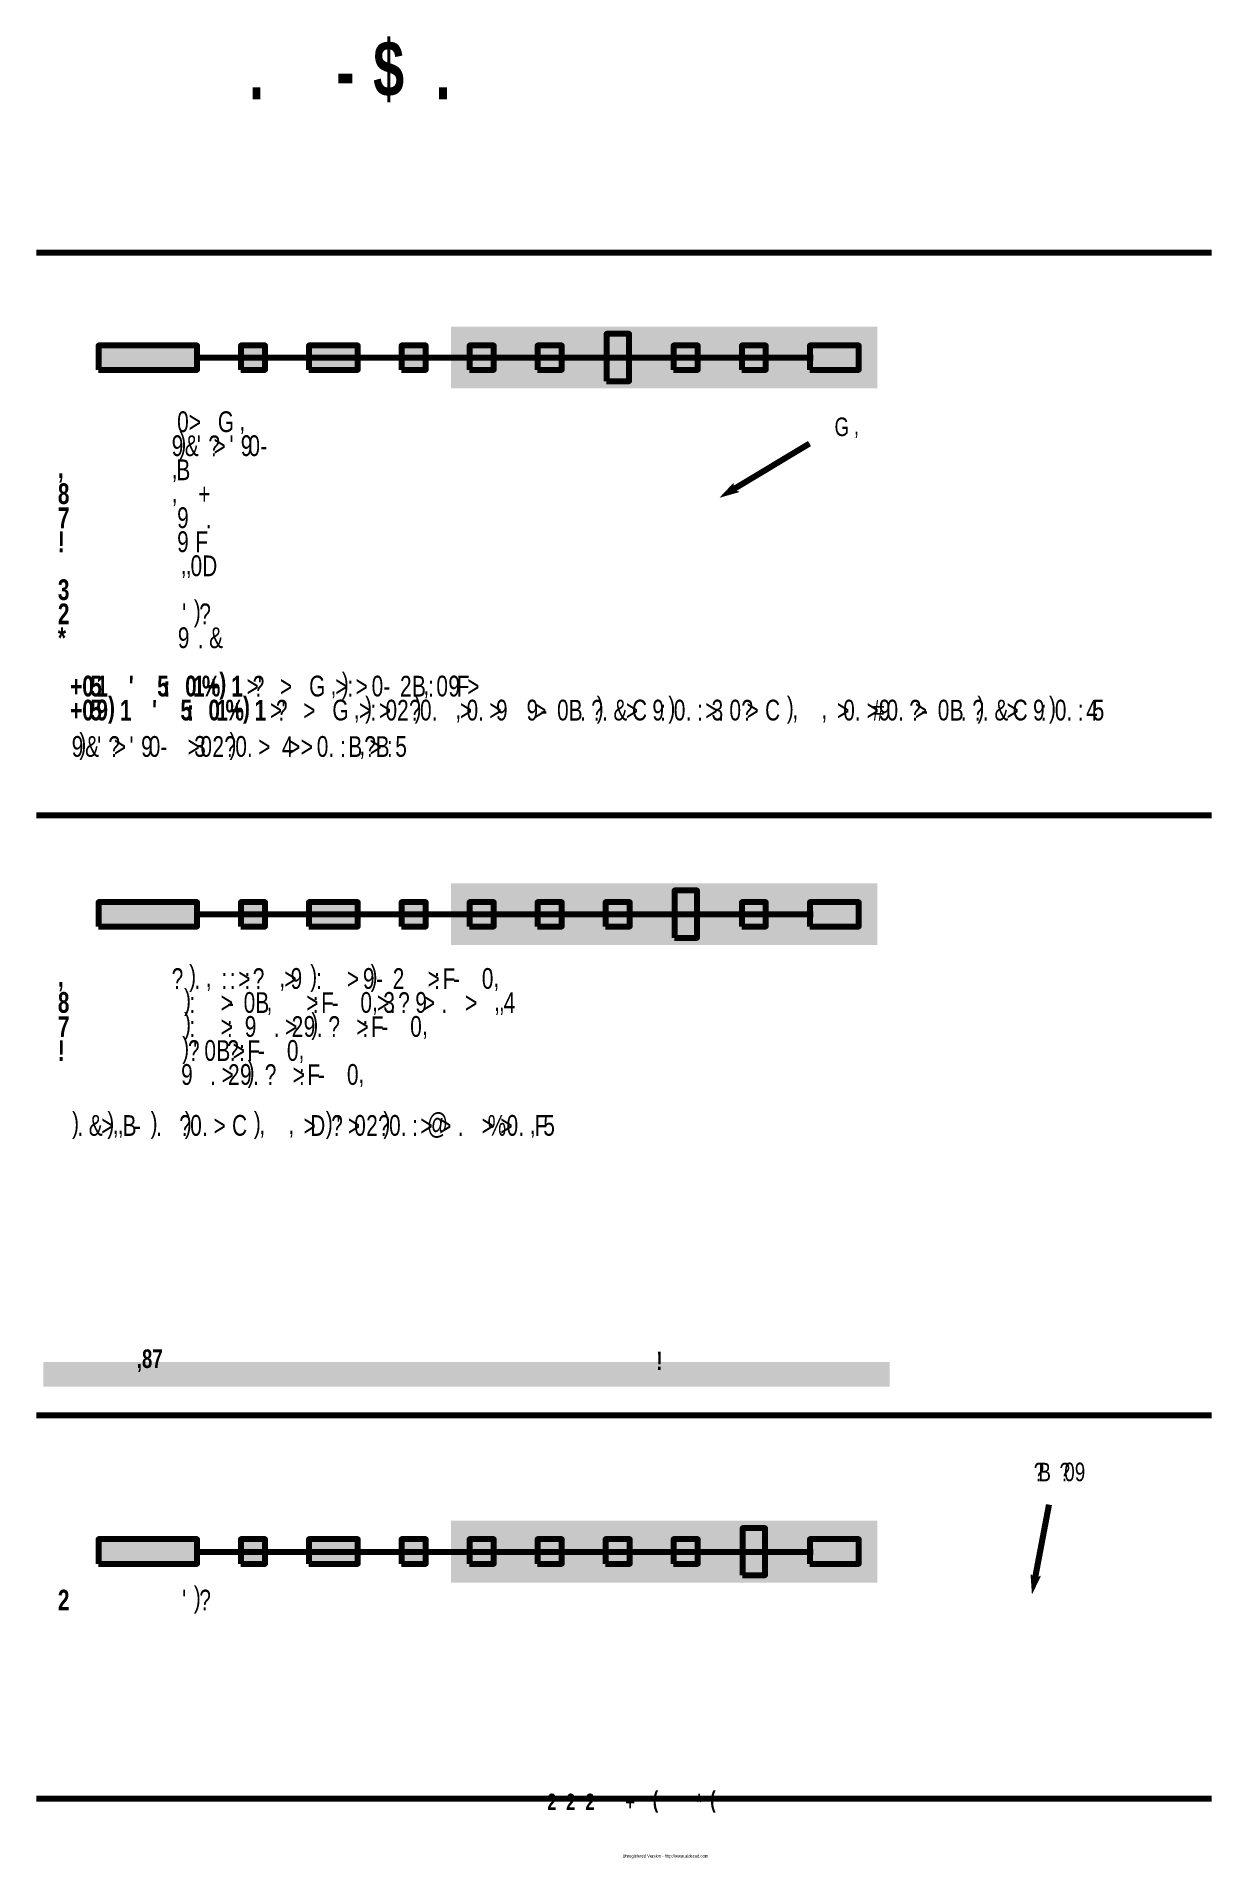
# Model space of a CAD drawing. Header units: inches. Extents: x 19 to 378, y -1 to 556.
import ezdxf

# ---------------------------------------------------------------- set-up
doc = ezdxf.new("R2010")
doc.units = ezdxf.units.IN
for name, color, linetype, lineweight in [('H', 7, 'CONTINUOUS', 100), ('P', 250, 'CONTINUOUS', 100), ('Text', 250, 'CONTINUOUS', 100)]:
    doc.layers.add(name, color=color, linetype=linetype, lineweight=lineweight)
doc.styles.get("Standard").update_dxf_attribs({"font": 'txt', "width": 0.75})

msp = doc.modelspace()

# ---------------------------------------------------------------- texts
at = {"layer": 'Text', "color": 0, "linetype": 'CONTINUOUS', "attachment_point": 4}
for s, insert, char_height, width in [('{\\fSquare721BT|b1|i0|c1|p15;$}', (121.78, 545.33), 17, 17.3333), ('{\\fSquare721BT|b1|i0|c1|p15;}', (37.78, 545.33), 17, 17.3333), ('{\\fSquare721BT|b1|i0|c1|p15;}', (51.78, 545.33), 17, 17.3333), ('{\\fSquare721BT|b1|i0|c1|p15;}', (68.67, 545.33), 17, 17.3333), ('{\\fSquare721BT|b1|i0|c1|p15;}', (75.33, 545.33), 17, 17.3333), ('{\\fSquare721BT|b1|i0|c1|p15;.}', (83.78, 545.33), 17, 17.3333), ('{\\fSquare721BT|b1|i0|c1|p15; }', (97.33, 545.33), 17, 17.3333), ('{\\fSquare721BT|b1|i0|c1|p15;-}', (110.44, 545.33), 17, 17.3333), ('{\\fSquare721BT|b1|i0|c1|p15; }', (127.67, 545.33), 17, 17.3333), ('{\\fSquare721BT|b1|i0|c1|p15;.}', (140.78, 545.33), 17, 17.3333), ('{\\fUnivers|b0|i0|c1|p15;}', (37.78, 523.11), 11.6667, 12), ('{\\fUnivers|b0|i0|c1|p15;}', (41.22, 523.11), 11.6667, 12), ('{\\fUnivers|b0|i0|c1|p15;}', (45.56, 523.11), 11.6667, 12), ('{\\fUnivers|b0|i0|c1|p15;}', (49.56, 523.11), 11.6667, 12), ('{\\fUnivers|b0|i0|c1|p15;}', (52.22, 523.11), 11.6667, 12), ('{\\fUnivers|b0|i0|c1|p15;}', (54.56, 523.11), 11.6667, 12), ('{\\fUnivers|b0|i0|c1|p15;}', (56.78, 523.11), 11.6667, 12), ('{\\fUnivers|b0|i0|c1|p15;}', (61.11, 523.11), 11.6667, 12), ('{\\fUnivers|b0|i0|c1|p15;}', (63.33, 523.11), 11.6667, 12), ('{\\fUnivers|b0|i0|c1|p15;}', (67.67, 523.11), 11.6667, 12), ('{\\fUnivers|b0|i0|c1|p15;}', (72, 523.11), 11.6667, 12), ('{\\fUnivers|b0|i0|c1|p15;}', (76, 523.11), 11.6667, 12), ('{\\fUnivers|b0|i0|c1|p15;}', (80.33, 523.11), 11.6667, 12), ('{\\fUnivers|b0|i0|c1|p15;}', (84.67, 523.11), 11.6667, 12), ('{\\fUnivers|b0|i0|c1|p15;}', (89, 523.11), 11.6667, 12), ('{\\fUnivers|b0|i0|c1|p15;}', (91.56, 523.11), 11.6667, 12), ('{\\fUnivers|b0|i0|c1|p15;}', (94.22, 523.11), 11.6667, 12), ('{\\fUnivers|b0|i0|c1|p15;}', (98.56, 523.11), 11.6667, 12), ('{\\fUnivers|b0|i0|c1|p15;}', (102.89, 523.11), 11.6667, 12), ('{\\fUnivers|b0|i0|c1|p15;}', (105, 523.11), 11.6667, 12), ('{\\fUnivers|b0|i0|c1|p15;}', (109.11, 523.11), 11.6667, 12), ('{\\fUnivers|b0|i0|c1|p15;}', (115.44, 523.11), 11.6667, 12), ('{\\fUnivers|b0|i0|c1|p15;}', (117.67, 523.11), 11.6667, 12), ('{\\fUnivers|b0|i0|c1|p15;}', (120.33, 523.11), 11.6667, 12), ('{\\fUnivers|b0|i0|c1|p15;}', (124.22, 523.11), 11.6667, 12), ('{\\fUnivers|b0|i0|c1|p15;}', (128.56, 523.11), 11.6667, 12), ('{\\fUnivers|b0|i0|c1|p15;}', (132.89, 523.11), 11.6667, 12), ('{\\fUnivers|b0|i0|c1|p15;}', (136.89, 523.11), 11.6667, 12), ('{\\fUnivers|b0|i0|c1|p15;}', (139, 523.11), 11.6667, 12), ('{\\fUnivers|b0|i0|c1|p15;}', (145.44, 523.11), 11.6667, 12), ('{\\fUnivers|b0|i0|c1|p15;}', (147.67, 523.11), 11.6667, 12), ('{\\fUnivers|b0|i0|c1|p15;}', (150.33, 523.11), 11.6667, 12), ('{\\fUnivers|b0|i0|c1|p15;}', (154.67, 523.11), 11.6667, 12), ('{\\fUnivers|b0|i0|c1|p15;}', (156.78, 523.11), 11.6667, 12), ('{\\fUnivers|b0|i0|c1|p15;}', (159.11, 523.11), 11.6667, 12), ('{\\fUnivers|b0|i0|c1|p15;}', (163.44, 523.11), 11.6667, 12), ('{\\fUnivers|b0|i0|c1|p15;}', (166.33, 523.11), 11.6667, 12), ('{\\fUnivers|b0|i0|c1|p15;}', (170.67, 523.11), 11.6667, 12), ('{\\fUnivers|b0|i0|c1|p15;}', (175, 523.11), 11.6667, 12), ('{\\fUnivers|b0|i0|c1|p15;}', (177.11, 523.11), 11.6667, 12), ('{\\fUnivers|b0|i0|c1|p15;}', (181.44, 523.11), 11.6667, 12), ('{\\fUnivers|b0|i0|c1|p15;}', (185.56, 523.11), 11.6667, 12), ('{\\fUnivers|b0|i0|c1|p15;}', (188.11, 523.11), 11.6667, 12), ('{\\fUnivers|b0|i0|c1|p15;}', (192.44, 523.11), 11.6667, 12), ('{\\fUnivers|b0|i0|c1|p15;}', (196.78, 523.11), 11.6667, 12), ('{\\fUnivers|b0|i0|c1|p15;}', (199.44, 523.11), 11.6667, 12), ('{\\fUnivers|b0|i0|c1|p15;}', (203.78, 523.11), 11.6667, 12), ('{\\fUnivers|b1|i1|c1|p15;}', (37.78, 504.44), 7.6667, 8), ('{\\fUnivers|b1|i1|c1|p15;}', (42.78, 504.44), 7.6667, 8), ('{\\fUnivers|b1|i1|c1|p15;}', (47, 504.44), 7.6667, 8), ('{\\fUnivers|b1|i1|c1|p15;}', (51.11, 504.44), 7.6667, 8), ('{\\fUnivers|b1|i1|c1|p15;}', (54, 504.44), 7.6667, 8), ('{\\fUnivers|b1|i1|c1|p15;}', (58.22, 504.44), 7.6667, 8), ('{\\fUnivers|b1|i1|c1|p15;}', (60.56, 504.44), 7.6667, 8), ('{\\fUnivers|b1|i1|c1|p15;}', (64.78, 504.44), 7.6667, 8), ('{\\fFutura|b1|i0|c1|p15;}', (25.44, 484.22), 6.6667, 7), ('{\\fFutura|b1|i0|c1|p15;}', (29.33, 484.22), 6.6667, 7), ('{\\fFutura|b1|i0|c1|p15;}', (32.78, 484.22), 6.6667, 7), ('{\\fFutura|b1|i0|c1|p15;}', (36.78, 484.22), 6.6667, 7), ('{\\fFutura|b1|i0|c1|p15;}', (40.22, 484.22), 6.6667, 7), ('{\\fFutura|b1|i0|c1|p15;}', (45.67, 484.22), 6.6667, 7), ('{\\fFutura|b1|i0|c1|p15;}', (49.89, 484.22), 6.6667, 7), ('{\\fFutura|b1|i0|c1|p15;}', (55.33, 484.22), 6.6667, 7), ('{\\fFutura|b1|i0|c1|p15;}', (58.22, 484.22), 6.6667, 7), ('{\\fFutura|b1|i0|c1|p15;}', (63.67, 484.22), 6.6667, 7), ('{\\fFutura|b1|i0|c1|p15;}', (68.22, 484.22), 6.6667, 7), ('{\\fFutura|b1|i0|c1|p15;}', (198.78, 474.67), 4.6667, 5), ('{\\fFutura|b1|i0|c1|p15;}', (202.67, 474.67), 4.6667, 5), ('{\\fFutura|b1|i0|c1|p15;}', (205.33, 474.67), 4.6667, 5), ('{\\fFutura|b1|i0|c1|p15;}', (207.78, 474.67), 4.6667, 5), ('{\\fFutura|b1|i0|c1|p15;}', (210.56, 474.67), 4.6667, 5), ('{\\fFutura|b1|i0|c1|p15;}', (213.56, 474.67), 4.6667, 5), ('{\\fFutura|b1|i0|c1|p15;}', (215.78, 474.67), 4.6667, 5), ('{\\fFutura|b1|i0|c1|p15;}', (219.67, 474.67), 4.6667, 5), ('{\\fFutura|b0|i0|c1|p15;0}', (61.89, 438.33), 6.3333, 6.6667), ('{\\fFutura|b0|i0|c1|p15;>}', (65.44, 438.33), 6.3333, 6.6667), ('{\\fFutura|b0|i0|c1|p15;G}', (74.33, 438.33), 6.3333, 6.6667), ('{\\fFutura|b1|i0|c1|p15;}', (25.44, 438.33), 6.3333, 6.6667), ('{\\fFutura|b0|i0|c1|p15;}', (56.67, 438.33), 6.3333, 6.6667), ('{\\fFutura|b0|i0|c1|p15;9}', (60.22, 431), 6.3333, 6.6667), ('{\\fFutura|b0|i0|c1|p15;)}', (62.56, 431), 6.3333, 6.6667), ('{\\fFutura|b0|i0|c1|p15;}', (67.44, 438.33), 6.3333, 6.6667), ('{\\fFutura|b0|i0|c1|p15; }', (71.11, 438.33), 6.3333, 6.6667), ('{\\fFutura|b0|i0|c1|p15;?}', (71.44, 431), 6.3333, 6.6667), ('{\\fFutura|b0|i0|c1|p15; }', (77.67, 438.33), 6.3333, 6.6667), ('{\\fFutura|b0|i0|c1|p15;,}', (80.89, 438.33), 6.3333, 6.6667), ('{\\fFutura|b0|i0|c1|p15;9}', (81.33, 431), 6.3333, 6.6667), ('{\\fFutura|b0|i0|c1|p15;0}', (83.67, 431), 6.3333, 6.6667), ('{\\fFutura|b0|i0|c1|p15;}', (256.56, 436.78), 5.6667, 6), ('{\\fFutura|b0|i0|c1|p15; }', (259.78, 436.78), 5.6667, 6), ('{\\fFutura|b0|i0|c1|p15;G}', (262.78, 436.78), 5.6667, 6), ('{\\fFutura|b0|i0|c1|p15; }', (265.67, 436.78), 5.6667, 6), ('{\\fFutura|b0|i0|c1|p15;,}', (268.67, 436.78), 5.6667, 6), ('{\\fFutura|b1|i0|c1|p15;}', (25.44, 431), 6.3333, 6.6667), ('{\\fFutura|b0|i0|c1|p15;}', (56.67, 431), 6.3333, 6.6667), ('{\\fFutura|b0|i0|c1|p15;&}', (64.22, 431), 6.3333, 6.6667), ("{\\fFutura|b0|i0|c1|p15;'}", (67.89, 431), 6.3333, 6.6667), ('{\\fFutura|b0|i0|c1|p15;>}', (73, 431), 6.3333, 6.6667), ('{\\fFutura|b0|i0|c1|p15;}', (75, 431), 6.3333, 6.6667), ("{\\fFutura|b0|i0|c1|p15;'}", (77.89, 431), 6.3333, 6.6667), ('{\\fFutura|b0|i0|c1|p15;-}', (87.33, 431), 6.3333, 6.6667), ('{\\fFutura|b0|i0|c1|p15; }', (92.44, 431), 6.3333, 6.6667), ('{\\fFutura|b0|i0|c1|p15;}', (56.67, 423.67), 6.3333, 6.6667), ('{\\fFutura|b0|i0|c1|p15;B}', (61.67, 423.67), 6.3333, 6.6667), ('{\\fFutura|b0|i0|c1|p15; }', (65.11, 423.67), 6.3333, 6.6667), ('{\\fFutura|b1|i0|c1|p15;8}', (25.44, 416.33), 6.3333, 6.6667), ('{\\fFutura|b1|i0|c1|p15;,}', (25.44, 423.67), 6.3333, 6.6667), ('{\\fFutura|b0|i0|c1|p15;,}', (60.22, 423.67), 6.3333, 6.6667), ('{\\fFutura|b0|i0|c1|p15;+}', (68.33, 416.33), 6.3333, 6.6667), ('{\\fFutura|b1|i0|c1|p15;7}', (25.44, 409), 6.3333, 6.6667), ('{\\fFutura|b0|i0|c1|p15;}', (56.67, 416.33), 6.3333, 6.6667), ('{\\fFutura|b0|i0|c1|p15;,}', (60.22, 416.33), 6.3333, 6.6667), ('{\\fFutura|b0|i0|c1|p15;}', (61.67, 416.33), 6.3333, 6.6667), ('{\\fFutura|b0|i0|c1|p15;9}', (61.89, 409), 6.3333, 6.6667), ('{\\fFutura|b0|i0|c1|p15;}', (65.44, 416.33), 6.3333, 6.6667), ('{\\fFutura|b0|i0|c1|p15;}', (56.67, 409), 6.3333, 6.6667), ('{\\fFutura|b0|i0|c1|p15; }', (64.22, 409), 6.3333, 6.6667), ('{\\fFutura|b0|i0|c1|p15; }', (67.44, 409), 6.3333, 6.6667), ('{\\fFutura|b0|i0|c1|p15;.}', (70.67, 409), 6.3333, 6.6667), ('{\\fFutura|b1|i0|c1|p15;!}', (25.44, 401.67), 6.3333, 6.6667), ('{\\fFutura|b0|i0|c1|p15;}', (56.67, 401.67), 6.3333, 6.6667), ('{\\fFutura|b0|i0|c1|p15;9}', (61.89, 401.67), 6.3333, 6.6667), ('{\\fFutura|b0|i0|c1|p15; }', (64.22, 401.67), 6.3333, 6.6667), ('{\\fFutura|b0|i0|c1|p15;F}', (67.44, 401.67), 6.3333, 6.6667), ('{\\fFutura|b0|i0|c1|p15;0}', (66, 394.33), 6.3333, 6.6667), ('{\\fFutura|b0|i0|c1|p15;D}', (69.56, 394.33), 6.3333, 6.6667), ('{\\fFutura|b1|i0|c1|p15; }', (25.44, 394.33), 6.3333, 6.6667), ('{\\fFutura|b1|i0|c1|p15;3}', (25.44, 387), 6.3333, 6.6667), ('{\\fFutura|b0|i0|c1|p15;}', (56.67, 394.33), 6.3333, 6.6667), ('{\\fFutura|b0|i0|c1|p15; }', (59.78, 394.33), 6.3333, 6.6667), ('{\\fFutura|b0|i0|c1|p15;,}', (63, 394.33), 6.3333, 6.6667), ('{\\fFutura|b0|i0|c1|p15;,}', (64.56, 394.33), 6.3333, 6.6667), ('{\\fFutura|b0|i0|c1|p15;}', (56.67, 387), 6.3333, 6.6667), ('{\\fFutura|b0|i0|c1|p15; }', (60.22, 387), 6.3333, 6.6667), ('{\\fFutura|b0|i0|c1|p15;}', (63.56, 387), 6.3333, 6.6667), ('{\\fFutura|b1|i0|c1|p15;2}', (25.44, 379.67), 6.3333, 6.6667), ('{\\fFutura|b0|i0|c1|p15;}', (56.67, 379.67), 6.3333, 6.6667), ("{\\fFutura|b0|i0|c1|p15;'}", (63.44, 379.67), 6.3333, 6.6667), ('{\\fFutura|b0|i0|c1|p15;)}', (67, 379.67), 6.3333, 6.6667), ('{\\fFutura|b0|i0|c1|p15;?}', (68.67, 379.67), 6.3333, 6.6667), ('{\\fFutura|b0|i0|c1|p15; }', (70.22, 379.67), 6.3333, 6.6667), ('{\\fFutura|b1|i0|c1|p15;*}', (25.44, 372.33), 6.3333, 6.6667), ('{\\fFutura|b0|i0|c1|p15;9}', (62.11, 372.33), 6.3333, 6.6667), ('{\\fFutura|b0|i0|c1|p15;&}', (71.67, 372.33), 6.3333, 6.6667), ('{\\fFutura|b0|i0|c1|p15;}', (56.67, 372.33), 6.3333, 6.6667), ('{\\fFutura|b0|i0|c1|p15;}', (64.44, 372.33), 6.3333, 6.6667), ('{\\fFutura|b0|i0|c1|p15;.}', (68.22, 372.33), 6.3333, 6.6667), ('{\\fFutura|b0|i0|c1|p15; }', (75.33, 372.33), 6.3333, 6.6667), ('{\\fFutura|b1|i0|c1|p15;)}', (74.78, 357.56), 6.3333, 6.6667), ('{\\fFutura|b0|i0|c1|p15;)}', (112.22, 357.56), 6.3333, 6.6667), ('{\\fFutura|b1|i0|c1|p15;}', (26.11, 357.56), 6.3333, 6.6667), ('{\\fFutura|b1|i0|c1|p15;+}', (29.22, 357.56), 6.3333, 6.6667), ('{\\fFutura|b1|i0|c1|p15;0}', (32.89, 357.56), 6.3333, 6.6667), ('{\\fFutura|b1|i0|c1|p15;5}', (35.33, 357.56), 6.3333, 6.6667), ('{\\fFutura|b1|i0|c1|p15;1}', (37.22, 357.56), 6.3333, 6.6667), ('{\\fFutura|b1|i0|c1|p15;}', (40, 357.56), 6.3333, 6.6667), ('{\\fFutura|b1|i0|c1|p15;}', (43.33, 357.56), 6.3333, 6.6667), ("{\\fFutura|b1|i0|c1|p15;'}", (47.11, 357.56), 6.3333, 6.6667), ('{\\fFutura|b1|i0|c1|p15;}', (48.67, 357.56), 6.3333, 6.6667), ('{\\fFutura|b1|i0|c1|p15;}', (52, 357.56), 6.3333, 6.6667), ('{\\fFutura|b1|i0|c1|p15;5}', (55.78, 357.56), 6.3333, 6.6667), ('{\\fFutura|b1|i0|c1|p15;:}', (57.67, 357.56), 6.3333, 6.6667), ('{\\fFutura|b1|i0|c1|p15;}', (61, 357.56), 6.3333, 6.6667), ('{\\fFutura|b1|i0|c1|p15;0}', (64.33, 357.56), 6.3333, 6.6667), ('{\\fFutura|b1|i0|c1|p15;1}', (66.78, 357.56), 6.3333, 6.6667), ('{\\fFutura|b1|i0|c1|p15;%}', (69.44, 357.56), 6.3333, 6.6667), ('{\\fFutura|b1|i0|c1|p15;+}', (71.11, 357.56), 6.3333, 6.6667), ('{\\fFutura|b1|i0|c1|p15;1}', (78.44, 357.56), 6.3333, 6.6667), ('{\\fFutura|b0|i0|c1|p15;}', (81.11, 357.56), 6.3333, 6.6667), ('{\\fFutura|b0|i0|c1|p15;>}', (83.11, 357.56), 6.3333, 6.6667), ('{\\fFutura|b0|i0|c1|p15;?}', (85, 357.56), 6.3333, 6.6667), ("{\\fFutura|b0|i0|c1|p15;'}", (86.56, 357.56), 6.3333, 6.6667), ('{\\fFutura|b0|i0|c1|p15; }', (90.11, 357.56), 6.3333, 6.6667), ('{\\fFutura|b0|i0|c1|p15;>}', (93.33, 357.56), 6.3333, 6.6667), ('{\\fFutura|b0|i0|c1|p15;}', (95.22, 357.56), 6.3333, 6.6667), ('{\\fFutura|b0|i0|c1|p15; }', (99, 357.56), 6.3333, 6.6667), ('{\\fFutura|b0|i0|c1|p15;G}', (102.22, 357.56), 6.3333, 6.6667), ('{\\fFutura|b0|i0|c1|p15; }', (105.56, 357.56), 6.3333, 6.6667), ('{\\fFutura|b0|i0|c1|p15;>}', (110.22, 357.56), 6.3333, 6.6667), ('{\\fFutura|b0|i0|c1|p15;:}', (113.89, 357.56), 6.3333, 6.6667), ('{\\fFutura|b0|i0|c1|p15;>}', (116.44, 357.56), 6.3333, 6.6667), ('{\\fFutura|b0|i0|c1|p15;}', (118.33, 357.56), 6.3333, 6.6667), ('{\\fFutura|b0|i0|c1|p15;0}', (121.33, 357.56), 6.3333, 6.6667), ('{\\fFutura|b0|i0|c1|p15;-}', (124.89, 357.56), 6.3333, 6.6667), ('{\\fFutura|b0|i0|c1|p15;2}', (130, 357.56), 6.3333, 6.6667), ('{\\fFutura|b0|i0|c1|p15;B}', (133.67, 357.56), 6.3333, 6.6667), ('{\\fFutura|b0|i0|c1|p15;:}', (138.56, 357.56), 6.3333, 6.6667), ('{\\fFutura|b0|i0|c1|p15;0}', (141.11, 357.56), 6.3333, 6.6667), ('{\\fFutura|b0|i0|c1|p15;9}', (144.78, 357.56), 6.3333, 6.6667), ('{\\fFutura|b0|i0|c1|p15;F}', (147.33, 357.56), 6.3333, 6.6667), ('{\\fFutura|b0|i0|c1|p15;>}', (150.56, 357.56), 6.3333, 6.6667), ('{\\fFutura|b1|i0|c1|p15;+}', (29.22, 350.22), 6.3333, 6.6667), ('{\\fFutura|b1|i0|c1|p15;0}', (32.89, 350.22), 6.3333, 6.6667), ('{\\fFutura|b1|i0|c1|p15;5}', (35.33, 350.22), 6.3333, 6.6667), ('{\\fFutura|b1|i0|c1|p15;9}', (37.22, 350.22), 6.3333, 6.6667), ('{\\fFutura|b1|i0|c1|p15;)}', (40.78, 350.22), 6.3333, 6.6667), ('{\\fFutura|b1|i0|c1|p15;1}', (44.44, 350.22), 6.3333, 6.6667), ("{\\fFutura|b1|i0|c1|p15;'}", (54.22, 350.22), 6.3333, 6.6667), ('{\\fFutura|b1|i0|c1|p15;5}', (62.89, 350.22), 6.3333, 6.6667), ('{\\fFutura|b1|i0|c1|p15;:}', (64.89, 350.22), 6.3333, 6.6667), ('{\\fFutura|b1|i0|c1|p15;0}', (71.44, 350.22), 6.3333, 6.6667), ('{\\fFutura|b1|i0|c1|p15;1}', (73.89, 350.22), 6.3333, 6.6667), ('{\\fFutura|b1|i0|c1|p15;%}', (76.67, 350.22), 6.3333, 6.6667), ('{\\fFutura|b1|i0|c1|p15;+}', (78.33, 350.22), 6.3333, 6.6667), ('{\\fFutura|b1|i0|c1|p15;)}', (82, 350.22), 6.3333, 6.6667), ('{\\fFutura|b1|i0|c1|p15;1}', (85.56, 350.22), 6.3333, 6.6667), ('{\\fFutura|b0|i0|c1|p15;>}', (90.22, 350.22), 6.3333, 6.6667), ('{\\fFutura|b0|i0|c1|p15;?}', (92.11, 350.22), 6.3333, 6.6667), ("{\\fFutura|b0|i0|c1|p15;'}", (93.78, 350.22), 6.3333, 6.6667), ('{\\fFutura|b0|i0|c1|p15;>}', (100.44, 350.22), 6.3333, 6.6667), ('{\\fFutura|b0|i0|c1|p15;,}', (108.78, 357.56), 6.3333, 6.6667), ('{\\fFutura|b0|i0|c1|p15;G}', (109.33, 350.22), 6.3333, 6.6667), ('{\\fFutura|b0|i0|c1|p15;>}', (117.44, 350.22), 6.3333, 6.6667), ('{\\fFutura|b0|i0|c1|p15;)}', (119.33, 350.22), 6.3333, 6.6667), ('{\\fFutura|b0|i0|c1|p15;:}', (121, 350.22), 6.3333, 6.6667), ('{\\fFutura|b0|i0|c1|p15;>}', (123.56, 350.22), 6.3333, 6.6667), ('{\\fFutura|b0|i0|c1|p15;0}', (125.56, 350.22), 6.3333, 6.6667), ('{\\fFutura|b0|i0|c1|p15;2}', (129.11, 350.22), 6.3333, 6.6667), ('{\\fFutura|b0|i0|c1|p15;?}', (132.78, 350.22), 6.3333, 6.6667), ('{\\fFutura|b0|i0|c1|p15;)}', (134.44, 350.22), 6.3333, 6.6667), ('{\\fFutura|b0|i0|c1|p15;0}', (136.11, 350.22), 6.3333, 6.6667), ('{\\fFutura|b0|i0|c1|p15;,}', (137.11, 357.56), 6.3333, 6.6667), ('{\\fFutura|b0|i0|c1|p15;>}', (148.33, 350.22), 6.3333, 6.6667), ('{\\fFutura|b0|i0|c1|p15;0}', (150.33, 350.22), 6.3333, 6.6667), ('{\\fFutura|b0|i0|c1|p15;>}', (157.33, 350.22), 6.3333, 6.6667), ('{\\fFutura|b0|i0|c1|p15;9}', (159.33, 350.22), 6.3333, 6.6667), ('{\\fFutura|b0|i0|c1|p15;9}', (168.67, 350.22), 6.3333, 6.6667), ('{\\fFutura|b0|i0|c1|p15;>}', (171, 350.22), 6.3333, 6.6667), ('{\\fFutura|b0|i0|c1|p15;0}', (178, 350.22), 6.3333, 6.6667), ('{\\fFutura|b0|i0|c1|p15;B}', (181.56, 350.22), 6.3333, 6.6667), ('{\\fFutura|b0|i0|c1|p15;?}', (188.44, 350.22), 6.3333, 6.6667), ('{\\fFutura|b0|i0|c1|p15;)}', (190.11, 350.22), 6.3333, 6.6667), ('{\\fFutura|b0|i0|c1|p15;&}', (195.22, 350.22), 6.3333, 6.6667), ('{\\fFutura|b0|i0|c1|p15;>}', (199, 350.22), 6.3333, 6.6667), ('{\\fFutura|b0|i0|c1|p15;C}', (200.89, 350.22), 6.3333, 6.6667), ('{\\fFutura|b0|i0|c1|p15;9}', (207.11, 350.22), 6.3333, 6.6667), ('{\\fFutura|b0|i0|c1|p15;:}', (209.44, 350.22), 6.3333, 6.6667), ('{\\fFutura|b0|i0|c1|p15;)}', (212, 350.22), 6.3333, 6.6667), ('{\\fFutura|b0|i0|c1|p15;0}', (213.67, 350.22), 6.3333, 6.6667), ('{\\fFutura|b0|i0|c1|p15;:}', (220.78, 350.22), 6.3333, 6.6667), ('{\\fFutura|b0|i0|c1|p15;>}', (223.33, 350.22), 6.3333, 6.6667), ('{\\fFutura|b0|i0|c1|p15;3}', (225.22, 350.22), 6.3333, 6.6667), ('{\\fFutura|b0|i0|c1|p15;0}', (230.67, 350.22), 6.3333, 6.6667), ('{\\fFutura|b0|i0|c1|p15;?}', (234.33, 350.22), 6.3333, 6.6667), ('{\\fFutura|b0|i0|c1|p15;>}', (235.89, 350.22), 6.3333, 6.6667), ('{\\fFutura|b0|i0|c1|p15;C}', (241.56, 350.22), 6.3333, 6.6667), ('{\\fFutura|b0|i0|c1|p15;)}', (248.22, 350.22), 6.3333, 6.6667), ('{\\fFutura|b0|i0|c1|p15;>}', (263.56, 350.22), 6.3333, 6.6667), ('{\\fFutura|b0|i0|c1|p15;0}', (265.44, 350.22), 6.3333, 6.6667), ('{\\fFutura|b0|i0|c1|p15;>}', (272.56, 350.22), 6.3333, 6.6667), ('{\\fFutura|b0|i0|c1|p15;#}', (274.44, 350.22), 6.3333, 6.6667), ('{\\fFutura|b0|i0|c1|p15;9}', (276.33, 350.22), 6.3333, 6.6667), ('{\\fFutura|b0|i0|c1|p15;0}', (278.67, 350.22), 6.3333, 6.6667), ('{\\fFutura|b0|i0|c1|p15;?}', (285.67, 350.22), 6.3333, 6.6667), ('{\\fFutura|b0|i0|c1|p15;>}', (287.33, 350.22), 6.3333, 6.6667), ('{\\fFutura|b0|i0|c1|p15;0}', (294.33, 350.22), 6.3333, 6.6667), ('{\\fFutura|b0|i0|c1|p15;B}', (298, 350.22), 6.3333, 6.6667), ('{\\fFutura|b0|i0|c1|p15;?}', (304.89, 350.22), 6.3333, 6.6667), ('{\\fFutura|b0|i0|c1|p15;)}', (306.44, 350.22), 6.3333, 6.6667), ('{\\fFutura|b0|i0|c1|p15;&}', (311.67, 350.22), 6.3333, 6.6667), ('{\\fFutura|b0|i0|c1|p15;>}', (315.33, 350.22), 6.3333, 6.6667), ('{\\fFutura|b0|i0|c1|p15;C}', (317.22, 350.22), 6.3333, 6.6667), ('{\\fFutura|b0|i0|c1|p15;9}', (323.44, 350.22), 6.3333, 6.6667), ('{\\fFutura|b0|i0|c1|p15;:}', (325.78, 350.22), 6.3333, 6.6667), ('{\\fFutura|b0|i0|c1|p15;)}', (328.33, 350.22), 6.3333, 6.6667), ('{\\fFutura|b0|i0|c1|p15;0}', (330.11, 350.22), 6.3333, 6.6667), ('{\\fFutura|b0|i0|c1|p15;:}', (337.11, 350.22), 6.3333, 6.6667), ('{\\fFutura|b0|i0|c1|p15;4}', (339.67, 350.22), 6.3333, 6.6667), ('{\\fFutura|b0|i0|c1|p15;5}', (341.67, 350.22), 6.3333, 6.6667), ('{\\fFutura|b1|i0|c1|p15;}', (26.11, 350.22), 6.3333, 6.6667), ('{\\fFutura|b1|i0|c1|p15;}', (47.11, 350.22), 6.3333, 6.6667), ('{\\fFutura|b1|i0|c1|p15;}', (50.44, 350.22), 6.3333, 6.6667), ('{\\fFutura|b1|i0|c1|p15;}', (55.78, 350.22), 6.3333, 6.6667), ('{\\fFutura|b1|i0|c1|p15;}', (59.22, 350.22), 6.3333, 6.6667), ('{\\fFutura|b1|i0|c1|p15;}', (68.11, 350.22), 6.3333, 6.6667), ('{\\fFutura|b0|i0|c1|p15;}', (88.33, 350.22), 6.3333, 6.6667), ('{\\fFutura|b0|i0|c1|p15; }', (97.22, 350.22), 6.3333, 6.6667), ('{\\fFutura|b0|i0|c1|p15;}', (102.44, 350.22), 6.3333, 6.6667), ('{\\fFutura|b0|i0|c1|p15; }', (106.11, 350.22), 6.3333, 6.6667), ('{\\fFutura|b0|i0|c1|p15; }', (112.67, 350.22), 6.3333, 6.6667), ('{\\fFutura|b0|i0|c1|p15;,}', (115.89, 350.22), 6.3333, 6.6667), ('{\\fFutura|b0|i0|c1|p15;.}', (139.67, 350.22), 6.3333, 6.6667), ('{\\fFutura|b0|i0|c1|p15;}', (143.22, 350.22), 6.3333, 6.6667), ('{\\fFutura|b0|i0|c1|p15;,}', (146.89, 350.22), 6.3333, 6.6667), ('{\\fFutura|b0|i0|c1|p15;.}', (153.89, 350.22), 6.3333, 6.6667), ('{\\fFutura|b0|i0|c1|p15; }', (161.67, 350.22), 6.3333, 6.6667), ('{\\fFutura|b0|i0|c1|p15;}', (164.89, 350.22), 6.3333, 6.6667), ('{\\fFutura|b0|i0|c1|p15;-}', (172.89, 350.22), 6.3333, 6.6667), ('{\\fFutura|b0|i0|c1|p15;.}', (185, 350.22), 6.3333, 6.6667), ('{\\fFutura|b0|i0|c1|p15;.}', (191.78, 350.22), 6.3333, 6.6667), ('{\\fFutura|b0|i0|c1|p15; }', (203.89, 350.22), 6.3333, 6.6667), ('{\\fFutura|b0|i0|c1|p15;.}', (217.33, 350.22), 6.3333, 6.6667), ('{\\fFutura|b0|i0|c1|p15;.}', (227.22, 350.22), 6.3333, 6.6667), ('{\\fFutura|b0|i0|c1|p15;}', (237.78, 350.22), 6.3333, 6.6667), ('{\\fFutura|b0|i0|c1|p15;}', (244.44, 350.22), 6.3333, 6.6667), ('{\\fFutura|b0|i0|c1|p15;,}', (249.89, 350.22), 6.3333, 6.6667), ('{\\fFutura|b0|i0|c1|p15;}', (251.33, 350.22), 6.3333, 6.6667), ('{\\fFutura|b0|i0|c1|p15;}', (255.11, 350.22), 6.3333, 6.6667), ('{\\fFutura|b0|i0|c1|p15;,}', (258.78, 350.22), 6.3333, 6.6667), ('{\\fFutura|b0|i0|c1|p15; }', (260.22, 350.22), 6.3333, 6.6667), ('{\\fFutura|b0|i0|c1|p15;.}', (269, 350.22), 6.3333, 6.6667), ('{\\fFutura|b0|i0|c1|p15;.}', (282.22, 350.22), 6.3333, 6.6667), ('{\\fFutura|b0|i0|c1|p15;-}', (289.22, 350.22), 6.3333, 6.6667), ('{\\fFutura|b0|i0|c1|p15;.}', (301.33, 350.22), 6.3333, 6.6667), ('{\\fFutura|b0|i0|c1|p15;.}', (308.11, 350.22), 6.3333, 6.6667), ('{\\fFutura|b0|i0|c1|p15; }', (320.22, 350.22), 6.3333, 6.6667), ('{\\fFutura|b0|i0|c1|p15;.}', (333.67, 350.22), 6.3333, 6.6667), ('{\\fFutura|b0|i0|c1|p15;9}', (29.67, 339.11), 6.3333, 6.6667), ('{\\fFutura|b0|i0|c1|p15;)}', (32, 339.11), 6.3333, 6.6667), ('{\\fFutura|b0|i0|c1|p15;&}', (33.78, 339.11), 6.3333, 6.6667), ("{\\fFutura|b0|i0|c1|p15;'}", (37.44, 339.11), 6.3333, 6.6667), ('{\\fFutura|b0|i0|c1|p15;?}', (40.89, 339.11), 6.3333, 6.6667), ('{\\fFutura|b0|i0|c1|p15;>}', (42.56, 339.11), 6.3333, 6.6667), ("{\\fFutura|b0|i0|c1|p15;'}", (47.33, 339.11), 6.3333, 6.6667), ('{\\fFutura|b0|i0|c1|p15;9}', (50.89, 339.11), 6.3333, 6.6667), ('{\\fFutura|b0|i0|c1|p15;0}', (53.22, 339.11), 6.3333, 6.6667), ('{\\fFutura|b0|i0|c1|p15;>}', (65.11, 339.11), 6.3333, 6.6667), ('{\\fFutura|b0|i0|c1|p15;3}', (67.11, 339.11), 6.3333, 6.6667), ('{\\fFutura|b0|i0|c1|p15;0}', (69, 339.11), 6.3333, 6.6667), ('{\\fFutura|b0|i0|c1|p15;2}', (72.67, 339.11), 6.3333, 6.6667), ('{\\fFutura|b0|i0|c1|p15;?}', (76.33, 339.11), 6.3333, 6.6667), ('{\\fFutura|b0|i0|c1|p15;)}', (77.89, 339.11), 6.3333, 6.6667), ('{\\fFutura|b0|i0|c1|p15;0}', (79.67, 339.11), 6.3333, 6.6667), ('{\\fFutura|b0|i0|c1|p15;>}', (86.67, 339.11), 6.3333, 6.6667), ('{\\fFutura|b0|i0|c1|p15;4}', (93.89, 339.11), 6.3333, 6.6667), ('{\\fFutura|b0|i0|c1|p15;>}', (95.78, 339.11), 6.3333, 6.6667), ('{\\fFutura|b0|i0|c1|p15;>}', (99.67, 339.11), 6.3333, 6.6667), ('{\\fFutura|b0|i0|c1|p15;0}', (104.56, 339.11), 6.3333, 6.6667), ('{\\fFutura|b0|i0|c1|p15;:}', (111.67, 339.11), 6.3333, 6.6667), ('{\\fFutura|b0|i0|c1|p15;B}', (114.22, 339.11), 6.3333, 6.6667), ('{\\fFutura|b0|i0|c1|p15;?}', (119.11, 339.11), 6.3333, 6.6667), ('{\\fFutura|b0|i0|c1|p15;>}', (120.67, 339.11), 6.3333, 6.6667), ('{\\fFutura|b0|i0|c1|p15;B}', (122.56, 339.11), 6.3333, 6.6667), ('{\\fFutura|b0|i0|c1|p15;:}', (126, 339.11), 6.3333, 6.6667), ('{\\fFutura|b0|i0|c1|p15;5}', (128.56, 339.11), 6.3333, 6.6667), ('{\\fFutura|b0|i0|c1|p15;}', (26.11, 339.11), 6.3333, 6.6667), ('{\\fFutura|b0|i0|c1|p15;}', (44.44, 339.11), 6.3333, 6.6667), ('{\\fFutura|b0|i0|c1|p15;-}', (56.78, 339.11), 6.3333, 6.6667), ('{\\fFutura|b0|i0|c1|p15; }', (61.89, 339.11), 6.3333, 6.6667), ('{\\fFutura|b0|i0|c1|p15;.}', (83.22, 339.11), 6.3333, 6.6667), ('{\\fFutura|b0|i0|c1|p15;}', (88.67, 339.11), 6.3333, 6.6667), ('{\\fFutura|b0|i0|c1|p15;}', (97.78, 339.11), 6.3333, 6.6667), ('{\\fFutura|b0|i0|c1|p15;}', (101.56, 339.11), 6.3333, 6.6667), ('{\\fFutura|b0|i0|c1|p15;.}', (108.11, 339.11), 6.3333, 6.6667), ('{\\fFutura|b0|i0|c1|p15;,}', (117.56, 339.11), 6.3333, 6.6667), ('{\\fFutura|b1|i0|c1|p15;}', (25.44, 314.11), 6.6667, 7), ('{\\fFutura|b1|i0|c1|p15;}', (30.22, 314.11), 6.6667, 7), ('{\\fFutura|b1|i0|c1|p15;}', (34.44, 314.11), 6.6667, 7), ('{\\fFutura|b1|i0|c1|p15;}', (37.56, 314.11), 6.6667, 7), ('{\\fFutura|b1|i0|c1|p15;}', (42.22, 314.11), 6.6667, 7), ('{\\fFutura|b1|i0|c1|p15;}', (46.33, 314.11), 6.6667, 7), ('{\\fFutura|b1|i0|c1|p15;}', (49.44, 314.11), 6.6667, 7), ('{\\fFutura|b1|i0|c1|p15;}', (55, 314.11), 6.6667, 7), ('{\\fFutura|b1|i0|c1|p15;}', (61.56, 314.11), 6.6667, 7), ('{\\fFutura|b1|i0|c1|p15;}', (64.78, 314.11), 6.6667, 7), ('{\\fFutura|b1|i0|c1|p15;}', (68.89, 314.11), 6.6667, 7), ('{\\fFutura|b1|i0|c1|p15;}', (72.56, 314.11), 6.6667, 7), ('{\\fFutura|b1|i0|c1|p15;}', (198.78, 304.67), 4.6667, 5), ('{\\fFutura|b1|i0|c1|p15;}', (202.67, 304.67), 4.6667, 5), ('{\\fFutura|b1|i0|c1|p15;}', (205.33, 304.67), 4.6667, 5), ('{\\fFutura|b1|i0|c1|p15;}', (207.78, 304.67), 4.6667, 5), ('{\\fFutura|b1|i0|c1|p15;}', (210.56, 304.67), 4.6667, 5), ('{\\fFutura|b1|i0|c1|p15;}', (213.56, 304.67), 4.6667, 5), ('{\\fFutura|b1|i0|c1|p15;}', (215.78, 304.67), 4.6667, 5), ('{\\fFutura|b1|i0|c1|p15;}', (219.67, 304.67), 4.6667, 5), ('{\\fFutura|b0|i0|c1|p15;}', (56.67, 268.22), 6.3333, 6.6667), ('{\\fFutura|b0|i0|c1|p15;?}', (60.22, 268.22), 6.3333, 6.6667), ('{\\fFutura|b0|i0|c1|p15;}', (61.78, 268.22), 6.3333, 6.6667), ('{\\fFutura|b0|i0|c1|p15;)}', (65.56, 268.22), 6.3333, 6.6667), ('{\\fFutura|b0|i0|c1|p15; }', (72.22, 268.22), 6.3333, 6.6667), ('{\\fFutura|b0|i0|c1|p15;:}', (75.44, 268.22), 6.3333, 6.6667), ('{\\fFutura|b0|i0|c1|p15;:}', (78, 268.22), 6.3333, 6.6667), ('{\\fFutura|b0|i0|c1|p15;>}', (80.56, 268.22), 6.3333, 6.6667), ('{\\fFutura|b0|i0|c1|p15;:}', (82.44, 268.22), 6.3333, 6.6667), ('{\\fFutura|b0|i0|c1|p15;?}', (85, 268.22), 6.3333, 6.6667), ('{\\fFutura|b0|i0|c1|p15; }', (86.67, 268.22), 6.3333, 6.6667), ('{\\fFutura|b0|i0|c1|p15; }', (89.89, 268.22), 6.3333, 6.6667), ('{\\fFutura|b0|i0|c1|p15;>}', (94.67, 268.22), 6.3333, 6.6667), ('{\\fFutura|b0|i0|c1|p15;9}', (96.56, 268.22), 6.3333, 6.6667), ('{\\fFutura|b0|i0|c1|p15;}', (98.89, 268.22), 6.3333, 6.6667), ('{\\fFutura|b0|i0|c1|p15;)}', (102.56, 268.22), 6.3333, 6.6667), ('{\\fFutura|b0|i0|c1|p15;:}', (104.33, 268.22), 6.3333, 6.6667), ('{\\fFutura|b0|i0|c1|p15; }', (106.89, 268.22), 6.3333, 6.6667), ('{\\fFutura|b0|i0|c1|p15;}', (110.11, 268.22), 6.3333, 6.6667), ('{\\fFutura|b0|i0|c1|p15;>}', (113.78, 268.22), 6.3333, 6.6667), ('{\\fFutura|b0|i0|c1|p15;}', (115.78, 268.22), 6.3333, 6.6667), ('{\\fFutura|b0|i0|c1|p15;9}', (118.67, 268.22), 6.3333, 6.6667), ('{\\fFutura|b0|i0|c1|p15;)}', (121, 268.22), 6.3333, 6.6667), ('{\\fFutura|b0|i0|c1|p15;-}', (122.67, 268.22), 6.3333, 6.6667), ('{\\fFutura|b0|i0|c1|p15;2}', (127.78, 268.22), 6.3333, 6.6667), ('{\\fFutura|b0|i0|c1|p15; }', (131.56, 268.22), 6.3333, 6.6667), ('{\\fFutura|b0|i0|c1|p15;}', (134.78, 268.22), 6.3333, 6.6667), ('{\\fFutura|b0|i0|c1|p15;>}', (138.44, 268.22), 6.3333, 6.6667), ('{\\fFutura|b0|i0|c1|p15;:}', (140.44, 268.22), 6.3333, 6.6667), ('{\\fFutura|b0|i0|c1|p15;F}', (143, 268.22), 6.3333, 6.6667), ('{\\fFutura|b0|i0|c1|p15;-}', (146.22, 268.22), 6.3333, 6.6667), ('{\\fFutura|b0|i0|c1|p15;}', (151.33, 268.22), 6.3333, 6.6667), ('{\\fFutura|b0|i0|c1|p15;0}', (155, 268.22), 6.3333, 6.6667), ('{\\fFutura|b1|i0|c1|p15;8}', (25.44, 260.89), 6.3333, 6.6667), ('{\\fFutura|b1|i0|c1|p15;,}', (25.44, 268.22), 6.3333, 6.6667), ('{\\fFutura|b0|i0|c1|p15;)}', (64, 260.89), 6.3333, 6.6667), ('{\\fFutura|b0|i0|c1|p15;:}', (65.67, 260.89), 6.3333, 6.6667), ('{\\fFutura|b0|i0|c1|p15;.}', (67.22, 268.22), 6.3333, 6.6667), ('{\\fFutura|b0|i0|c1|p15;,}', (70.67, 268.22), 6.3333, 6.6667), ('{\\fFutura|b0|i0|c1|p15;>}', (75.22, 260.89), 6.3333, 6.6667), ('{\\fFutura|b0|i0|c1|p15;0}', (82.22, 260.89), 6.3333, 6.6667), ('{\\fFutura|b0|i0|c1|p15;B}', (85.78, 260.89), 6.3333, 6.6667), ('{\\fFutura|b0|i0|c1|p15;,}', (93.11, 268.22), 6.3333, 6.6667), ('{\\fFutura|b0|i0|c1|p15;>}', (101.33, 260.89), 6.3333, 6.6667), ('{\\fFutura|b0|i0|c1|p15;:}', (103.33, 260.89), 6.3333, 6.6667), ('{\\fFutura|b0|i0|c1|p15;F}', (105.89, 260.89), 6.3333, 6.6667), ('{\\fFutura|b0|i0|c1|p15;0}', (117.89, 260.89), 6.3333, 6.6667), ('{\\fFutura|b0|i0|c1|p15;>}', (123, 260.89), 6.3333, 6.6667), ('{\\fFutura|b0|i0|c1|p15;3}', (124.89, 260.89), 6.3333, 6.6667), ('{\\fFutura|b0|i0|c1|p15;:}', (126.89, 260.89), 6.3333, 6.6667), ('{\\fFutura|b0|i0|c1|p15;?}', (129.44, 260.89), 6.3333, 6.6667), ('{\\fFutura|b0|i0|c1|p15;9}', (134.67, 260.89), 6.3333, 6.6667), ('{\\fFutura|b0|i0|c1|p15;>}', (137, 260.89), 6.3333, 6.6667), ('{\\fFutura|b0|i0|c1|p15;>}', (149.89, 260.89), 6.3333, 6.6667), ('{\\fFutura|b0|i0|c1|p15;,}', (158.56, 268.22), 6.3333, 6.6667), ('{\\fFutura|b0|i0|c1|p15;4}', (161.67, 260.89), 6.3333, 6.6667), ('{\\fFutura|b1|i0|c1|p15;7}', (25.44, 253.56), 6.3333, 6.6667), ('{\\fFutura|b0|i0|c1|p15;}', (56.67, 260.89), 6.3333, 6.6667), ('{\\fFutura|b0|i0|c1|p15;}', (60.22, 260.89), 6.3333, 6.6667), ('{\\fFutura|b0|i0|c1|p15;)}', (64, 253.56), 6.3333, 6.6667), ('{\\fFutura|b0|i0|c1|p15; }', (68.22, 260.89), 6.3333, 6.6667), ('{\\fFutura|b0|i0|c1|p15;}', (71.44, 260.89), 6.3333, 6.6667), ('{\\fFutura|b0|i0|c1|p15;-}', (77.11, 260.89), 6.3333, 6.6667), ('{\\fFutura|b0|i0|c1|p15;9}', (82.56, 253.56), 6.3333, 6.6667), ('{\\fFutura|b0|i0|c1|p15;,}', (89.22, 260.89), 6.3333, 6.6667), ('{\\fFutura|b0|i0|c1|p15;}', (90.67, 260.89), 6.3333, 6.6667), ('{\\fFutura|b0|i0|c1|p15; }', (94.44, 260.89), 6.3333, 6.6667), ('{\\fFutura|b0|i0|c1|p15;2}', (96.89, 253.56), 6.3333, 6.6667), ('{\\fFutura|b0|i0|c1|p15;}', (97.67, 260.89), 6.3333, 6.6667), ('{\\fFutura|b0|i0|c1|p15;9}', (100.56, 253.56), 6.3333, 6.6667), ('{\\fFutura|b0|i0|c1|p15;)}', (102.89, 253.56), 6.3333, 6.6667), ('{\\fFutura|b0|i0|c1|p15;?}', (108.11, 253.56), 6.3333, 6.6667), ('{\\fFutura|b0|i0|c1|p15;-}', (109.11, 260.89), 6.3333, 6.6667), ('{\\fFutura|b0|i0|c1|p15;}', (114.22, 260.89), 6.3333, 6.6667), ('{\\fFutura|b0|i0|c1|p15;F}', (121.11, 253.56), 6.3333, 6.6667), ('{\\fFutura|b0|i0|c1|p15;,}', (121.44, 260.89), 6.3333, 6.6667), ('{\\fFutura|b0|i0|c1|p15;}', (131, 260.89), 6.3333, 6.6667), ('{\\fFutura|b0|i0|c1|p15;0}', (133.11, 253.56), 6.3333, 6.6667), ('{\\fFutura|b0|i0|c1|p15;}', (139, 260.89), 6.3333, 6.6667), ('{\\fFutura|b0|i0|c1|p15;.}', (142.67, 260.89), 6.3333, 6.6667), ('{\\fFutura|b0|i0|c1|p15;}', (146.11, 260.89), 6.3333, 6.6667), ('{\\fFutura|b0|i0|c1|p15;}', (151.78, 260.89), 6.3333, 6.6667), ('{\\fFutura|b0|i0|c1|p15; }', (155.56, 260.89), 6.3333, 6.6667), ('{\\fFutura|b0|i0|c1|p15;,}', (158.78, 260.89), 6.3333, 6.6667), ('{\\fFutura|b0|i0|c1|p15;,}', (160.22, 260.89), 6.3333, 6.6667), ('{\\fFutura|b0|i0|c1|p15;}', (56.67, 253.56), 6.3333, 6.6667), ('{\\fFutura|b0|i0|c1|p15;}', (60.22, 253.56), 6.3333, 6.6667), ('{\\fFutura|b0|i0|c1|p15;)}', (63.44, 246.22), 6.3333, 6.6667), ('{\\fFutura|b0|i0|c1|p15;:}', (65.67, 253.56), 6.3333, 6.6667), ('{\\fFutura|b0|i0|c1|p15; }', (68.22, 253.56), 6.3333, 6.6667), ('{\\fFutura|b0|i0|c1|p15;}', (71.44, 253.56), 6.3333, 6.6667), ('{\\fFutura|b0|i0|c1|p15;>}', (75.22, 253.56), 6.3333, 6.6667), ('{\\fFutura|b0|i0|c1|p15;:}', (77.11, 253.56), 6.3333, 6.6667), ('{\\fFutura|b0|i0|c1|p15;}', (79.67, 253.56), 6.3333, 6.6667), ('{\\fFutura|b0|i0|c1|p15; }', (84.89, 253.56), 6.3333, 6.6667), ('{\\fFutura|b0|i0|c1|p15; }', (88.22, 253.56), 6.3333, 6.6667), ('{\\fFutura|b0|i0|c1|p15;.}', (91.44, 253.56), 6.3333, 6.6667), ('{\\fFutura|b0|i0|c1|p15;>}', (94.89, 253.56), 6.3333, 6.6667), ('{\\fFutura|b0|i0|c1|p15;.}', (104.56, 253.56), 6.3333, 6.6667), ('{\\fFutura|b0|i0|c1|p15; }', (109.67, 253.56), 6.3333, 6.6667), ('{\\fFutura|b0|i0|c1|p15;}', (112.89, 253.56), 6.3333, 6.6667), ('{\\fFutura|b0|i0|c1|p15;>}', (116.67, 253.56), 6.3333, 6.6667), ('{\\fFutura|b0|i0|c1|p15;:}', (118.56, 253.56), 6.3333, 6.6667), ('{\\fFutura|b0|i0|c1|p15;-}', (124.33, 253.56), 6.3333, 6.6667), ('{\\fFutura|b0|i0|c1|p15;}', (129.44, 253.56), 6.3333, 6.6667), ('{\\fFutura|b0|i0|c1|p15;,}', (136.78, 253.56), 6.3333, 6.6667), ('{\\fFutura|b1|i0|c1|p15;!}', (25.44, 246.22), 6.3333, 6.6667), ('{\\fFutura|b0|i0|c1|p15;}', (56.67, 246.22), 6.3333, 6.6667), ('{\\fFutura|b0|i0|c1|p15;?}', (65.22, 246.22), 6.3333, 6.6667), ("{\\fFutura|b0|i0|c1|p15;'}", (66.78, 246.22), 6.3333, 6.6667), ('{\\fFutura|b0|i0|c1|p15;0}', (70.22, 246.22), 6.3333, 6.6667), ('{\\fFutura|b0|i0|c1|p15;B}', (73.89, 246.22), 6.3333, 6.6667), ('{\\fFutura|b0|i0|c1|p15;?}', (77.22, 246.22), 6.3333, 6.6667), ('{\\fFutura|b0|i0|c1|p15;>}', (78.89, 246.22), 6.3333, 6.6667), ('{\\fFutura|b0|i0|c1|p15;:}', (80.78, 246.22), 6.3333, 6.6667), ('{\\fFutura|b0|i0|c1|p15;F}', (83.33, 246.22), 6.3333, 6.6667), ('{\\fFutura|b0|i0|c1|p15;-}', (86.56, 246.22), 6.3333, 6.6667), ('{\\fFutura|b0|i0|c1|p15;}', (91.67, 246.22), 6.3333, 6.6667), ('{\\fFutura|b0|i0|c1|p15;0}', (95.44, 246.22), 6.3333, 6.6667), ('{\\fFutura|b0|i0|c1|p15;9}', (63.11, 238.89), 6.3333, 6.6667), ('{\\fFutura|b0|i0|c1|p15;>}', (75.44, 238.89), 6.3333, 6.6667), ('{\\fFutura|b0|i0|c1|p15;2}', (77.44, 238.89), 6.3333, 6.6667), ('{\\fFutura|b0|i0|c1|p15;9}', (81.11, 238.89), 6.3333, 6.6667), ('{\\fFutura|b0|i0|c1|p15;)}', (83.44, 238.89), 6.3333, 6.6667), ('{\\fFutura|b0|i0|c1|p15;?}', (88.67, 238.89), 6.3333, 6.6667), ('{\\fFutura|b0|i0|c1|p15;>}', (97.22, 238.89), 6.3333, 6.6667), ('{\\fFutura|b0|i0|c1|p15;,}', (99, 246.22), 6.3333, 6.6667), ('{\\fFutura|b0|i0|c1|p15;:}', (99.11, 238.89), 6.3333, 6.6667), ('{\\fFutura|b0|i0|c1|p15;F}', (101.67, 238.89), 6.3333, 6.6667), ('{\\fFutura|b0|i0|c1|p15;0}', (113.78, 238.89), 6.3333, 6.6667), ('{\\fFutura|b1|i0|c1|p15; }', (25.44, 238.89), 6.3333, 6.6667), ('{\\fFutura|b0|i0|c1|p15;}', (56.67, 238.89), 6.3333, 6.6667), ('{\\fFutura|b0|i0|c1|p15;}', (60.22, 238.89), 6.3333, 6.6667), ('{\\fFutura|b0|i0|c1|p15; }', (65.44, 238.89), 6.3333, 6.6667), ('{\\fFutura|b0|i0|c1|p15; }', (68.78, 238.89), 6.3333, 6.6667), ('{\\fFutura|b0|i0|c1|p15;.}', (72, 238.89), 6.3333, 6.6667), ('{\\fFutura|b0|i0|c1|p15;.}', (85.11, 238.89), 6.3333, 6.6667), ('{\\fFutura|b0|i0|c1|p15; }', (90.22, 238.89), 6.3333, 6.6667), ('{\\fFutura|b0|i0|c1|p15;}', (93.44, 238.89), 6.3333, 6.6667), ('{\\fFutura|b0|i0|c1|p15;-}', (104.89, 238.89), 6.3333, 6.6667), ('{\\fFutura|b0|i0|c1|p15;}', (110, 238.89), 6.3333, 6.6667), ('{\\fFutura|b0|i0|c1|p15;,}', (117.33, 238.89), 6.3333, 6.6667), ('{\\fFutura|b0|i0|c1|p15;}', (26.11, 223.33), 6.3333, 6.6667), ('{\\fFutura|b0|i0|c1|p15;)}', (29.78, 223.33), 6.3333, 6.6667), ('{\\fFutura|b0|i0|c1|p15;&}', (34.89, 223.33), 6.3333, 6.6667), ('{\\fFutura|b0|i0|c1|p15;>}', (38.67, 223.33), 6.3333, 6.6667), ('{\\fFutura|b0|i0|c1|p15;)}', (40.56, 223.33), 6.3333, 6.6667), ('{\\fFutura|b0|i0|c1|p15;B}', (45.22, 223.33), 6.3333, 6.6667), ('{\\fFutura|b0|i0|c1|p15;-}', (48.67, 223.33), 6.3333, 6.6667), ('{\\fFutura|b0|i0|c1|p15;)}', (53.78, 223.33), 6.3333, 6.6667), ('{\\fFutura|b0|i0|c1|p15;}', (58.89, 223.33), 6.3333, 6.6667), ('{\\fFutura|b0|i0|c1|p15;?}', (62.56, 223.33), 6.3333, 6.6667), ('{\\fFutura|b0|i0|c1|p15;)}', (64.22, 223.33), 6.3333, 6.6667), ('{\\fFutura|b0|i0|c1|p15;0}', (65.89, 223.33), 6.3333, 6.6667), ('{\\fFutura|b0|i0|c1|p15;>}', (73, 223.33), 6.3333, 6.6667), ('{\\fFutura|b0|i0|c1|p15;}', (74.89, 223.33), 6.3333, 6.6667), ('{\\fFutura|b0|i0|c1|p15;C}', (78.67, 223.33), 6.3333, 6.6667), ('{\\fFutura|b0|i0|c1|p15;}', (81.56, 223.33), 6.3333, 6.6667), ('{\\fFutura|b0|i0|c1|p15;)}', (85.33, 223.33), 6.3333, 6.6667), ('{\\fFutura|b0|i0|c1|p15;}', (88.44, 223.33), 6.3333, 6.6667), ('{\\fFutura|b0|i0|c1|p15;}', (92.22, 223.33), 6.3333, 6.6667), ('{\\fFutura|b0|i0|c1|p15; }', (97.33, 223.33), 6.3333, 6.6667), ('{\\fFutura|b0|i0|c1|p15;>}', (100.56, 223.33), 6.3333, 6.6667), ('{\\fFutura|b0|i0|c1|p15;D}', (102.56, 223.33), 6.3333, 6.6667), ('{\\fFutura|b0|i0|c1|p15;)}', (107.33, 223.33), 6.3333, 6.6667), ('{\\fFutura|b0|i0|c1|p15;?}', (109, 223.33), 6.3333, 6.6667), ("{\\fFutura|b0|i0|c1|p15;'}", (110.56, 223.33), 6.3333, 6.6667), ('{\\fFutura|b0|i0|c1|p15;>}', (114.11, 223.33), 6.3333, 6.6667), ('{\\fFutura|b0|i0|c1|p15;0}', (116, 223.33), 6.3333, 6.6667), ('{\\fFutura|b0|i0|c1|p15;2}', (119.67, 223.33), 6.3333, 6.6667), ('{\\fFutura|b0|i0|c1|p15;?}', (123.33, 223.33), 6.3333, 6.6667), ('{\\fFutura|b0|i0|c1|p15;)}', (124.89, 223.33), 6.3333, 6.6667), ('{\\fFutura|b0|i0|c1|p15;0}', (126.67, 223.33), 6.3333, 6.6667), ('{\\fFutura|b0|i0|c1|p15;:}', (133.67, 223.33), 6.3333, 6.6667), ('{\\fFutura|b0|i0|c1|p15;>}', (136.22, 223.33), 6.3333, 6.6667), ('{\\fFutura|b0|i0|c1|p15;@}', (138.22, 223.33), 6.3333, 6.6667), ('{\\fFutura|b0|i0|c1|p15;>}', (142, 223.33), 6.3333, 6.6667), ('{\\fFutura|b0|i0|c1|p15;}', (144, 223.33), 6.3333, 6.6667), ('{\\fFutura|b0|i0|c1|p15;}', (151.11, 223.33), 6.3333, 6.6667), ('{\\fFutura|b0|i0|c1|p15;>}', (154.89, 223.33), 6.3333, 6.6667), ('{\\fFutura|b0|i0|c1|p15;%}', (156.78, 223.33), 6.3333, 6.6667), ('{\\fFutura|b0|i0|c1|p15;>}', (160.67, 223.33), 6.3333, 6.6667), ('{\\fFutura|b0|i0|c1|p15;0}', (162.56, 223.33), 6.3333, 6.6667), ('{\\fFutura|b0|i0|c1|p15;F}', (171.11, 223.33), 6.3333, 6.6667), ('{\\fFutura|b0|i0|c1|p15;5}', (173.78, 223.33), 6.3333, 6.6667), ('{\\fFutura|b0|i0|c1|p15;.}', (31.44, 223.33), 6.3333, 6.6667), ('{\\fFutura|b0|i0|c1|p15;,}', (42.22, 223.33), 6.3333, 6.6667), ('{\\fFutura|b0|i0|c1|p15;,}', (43.78, 223.33), 6.3333, 6.6667), ('{\\fFutura|b0|i0|c1|p15;.}', (55.44, 223.33), 6.3333, 6.6667), ('{\\fFutura|b0|i0|c1|p15;.}', (69.56, 223.33), 6.3333, 6.6667), ('{\\fFutura|b0|i0|c1|p15;,}', (87, 223.33), 6.3333, 6.6667), ('{\\fFutura|b0|i0|c1|p15;,}', (95.89, 223.33), 6.3333, 6.6667), ('{\\fFutura|b0|i0|c1|p15;.}', (130.22, 223.33), 6.3333, 6.6667), ('{\\fFutura|b0|i0|c1|p15;.}', (147.67, 223.33), 6.3333, 6.6667), ('{\\fFutura|b0|i0|c1|p15;.}', (166.22, 223.33), 6.3333, 6.6667), ('{\\fFutura|b0|i0|c1|p15;,}', (169.67, 223.33), 6.3333, 6.6667), ('{\\fFutura|b1|i0|c1|p15;,87}', (49.56, 151.44), 5.6667, 18), ('{\\fFutura|b1|i0|c1|p15;! }', (208.33, 151.44), 5.6667, 12), ('{\\fFutura|b1|i0|c1|p15;}', (25.44, 119.44), 6.6667, 7), ('{\\fFutura|b1|i0|c1|p15;}', (30.22, 119.44), 6.6667, 7), ('{\\fFutura|b1|i0|c1|p15;}', (34.44, 119.44), 6.6667, 7), ('{\\fFutura|b1|i0|c1|p15;}', (37.56, 119.44), 6.6667, 7), ('{\\fFutura|b1|i0|c1|p15;}', (42.22, 119.44), 6.6667, 7), ('{\\fFutura|b1|i0|c1|p15;}', (46.33, 119.44), 6.6667, 7), ('{\\fFutura|b1|i0|c1|p15;}', (49.44, 119.44), 6.6667, 7), ('{\\fFutura|b1|i0|c1|p15;}', (55, 119.44), 6.6667, 7), ('{\\fFutura|b1|i0|c1|p15;}', (61.56, 119.44), 6.6667, 7), ('{\\fFutura|b1|i0|c1|p15;}', (65.78, 119.44), 6.6667, 7), ('{\\fFutura|b1|i0|c1|p15;}', (71.22, 119.44), 6.6667, 7), ('{\\fFutura|b1|i0|c1|p15;}', (74.11, 119.44), 6.6667, 7), ('{\\fFutura|b1|i0|c1|p15;}', (79.56, 119.44), 6.6667, 7), ('{\\fFutura|b0|i0|c1|p15;}', (316.89, 117.44), 5.6667, 6), ('{\\fFutura|b0|i0|c1|p15;}', (321.11, 117.44), 5.6667, 6), ('{\\fFutura|b0|i0|c1|p15;?}', (323.67, 117.44), 5.6667, 6), ('{\\fFutura|b0|i0|c1|p15;B}', (325.11, 117.44), 5.6667, 6), ('{\\fFutura|b0|i0|c1|p15;}', (328.22, 117.44), 5.6667, 6), ('{\\fFutura|b0|i0|c1|p15;?}', (331.56, 117.44), 5.6667, 6), ('{\\fFutura|b0|i0|c1|p15;0}', (333, 117.44), 5.6667, 6), ('{\\fFutura|b0|i0|c1|p15;9}', (336.22, 117.44), 5.6667, 6), ('{\\fFutura|b1|i0|c1|p15;}', (198.78, 109.89), 4.6667, 5), ('{\\fFutura|b1|i0|c1|p15;}', (202.67, 109.89), 4.6667, 5), ('{\\fFutura|b1|i0|c1|p15;}', (205.33, 109.89), 4.6667, 5), ('{\\fFutura|b1|i0|c1|p15;}', (207.78, 109.89), 4.6667, 5), ('{\\fFutura|b1|i0|c1|p15;}', (210.56, 109.89), 4.6667, 5), ('{\\fFutura|b1|i0|c1|p15;}', (213.56, 109.89), 4.6667, 5), ('{\\fFutura|b1|i0|c1|p15;}', (215.78, 109.89), 4.6667, 5), ('{\\fFutura|b1|i0|c1|p15;}', (219.67, 109.89), 4.6667, 5), ('{\\fFutura|b1|i0|c1|p15;2}', (25.44, 78.33), 6.3333, 6.6667), ('{\\fFutura|b0|i0|c1|p15;}', (56.67, 78.33), 6.3333, 6.6667), ("{\\fFutura|b0|i0|c1|p15;'}", (63.44, 78.33), 6.3333, 6.6667), ('{\\fFutura|b0|i0|c1|p15;)}', (67, 78.33), 6.3333, 6.6667), ('{\\fFutura|b0|i0|c1|p15;?}', (68.67, 78.33), 6.3333, 6.6667), ('{\\fFutura|b0|i0|c1|p15; }', (70.22, 78.33), 6.3333, 6.6667), ('{\\fSquare721BT|b1|i0|c1|p15;2}', (175, 16.67), 5, 5.3333), ('{\\fSquare721BT|b1|i0|c1|p15;2}', (180.78, 16.67), 5, 5.3333), ('{\\fSquare721BT|b1|i0|c1|p15;2}', (186.67, 16.67), 5, 5.3333), ('{\\fSquare721BT|b1|i0|c1|p15;+}', (198.89, 16.67), 5, 5.3333), ('{\\fSquare721BT|b1|i0|c1|p15;(}', (207.22, 16.67), 5, 5.3333), ('{\\fSquare721BT|b1|i0|c1|p15;*}', (220.44, 16.67), 5, 5.3333), ('{\\fSquare721BT|b1|i0|c1|p15;(}', (224.78, 16.67), 5, 5.3333), ('{\\fSquare721BT|b1|i0|c1|p15;}', (18.89, 16.67), 5, 5.3333), ('{\\fSquare721BT|b1|i0|c1|p15;}', (192.22, 16.67), 5, 5.3333), ('{\\fSquare721BT|b1|i0|c1|p15;}', (194.78, 16.67), 5, 5.3333), ('{\\fSquare721BT|b1|i0|c1|p15; }', (203.11, 16.67), 5, 5.3333), ('{\\fSquare721BT|b1|i0|c1|p15;}', (213.67, 16.67), 5, 5.3333), ('{\\fSquare721BT|b1|i0|c1|p15;}', (216.33, 16.67), 5, 5.3333), ('{\\fSquare721BT|b1|i0|c1|p15;}', (355, 16.67), 5, 5.3333), ('{\\fSquare721BT|b1|i0|c1|p15;}', (360.67, 16.67), 5, 5.3333), ('{\\fSquare721BT|b1|i0|c1|p15;}', (365.89, 16.67), 5, 5.3333), ('{\\fSquare721BT|b1|i0|c1|p15;}', (370.89, 16.67), 5, 5.3333)]:
    msp.add_mtext(s, dxfattribs=dict(at, insert=insert, char_height=char_height, width=width))
at = {"layer": 'Text', "color": 240, "insert": (198, 0), "char_height": 1, "width": 99, "attachment_point": 4}
msp.add_mtext('Unregistered Version - http://www.aidecad.com', dxfattribs=at)

# ---------------------------------------------------------------- hatches: boundary and pattern name
at = {"layer": 'H', "linetype": 'CONTINUOUS'}
for color, points in [(0, [(145.56, 448.56), (275.89, 448.56), (275.89, 467.44), (145.56, 467.44)]), (7, [(193.11, 450.78), (200, 450.78), (200, 465.22), (193.11, 465.22)]), (0, [(37.89, 454.22), (68, 454.22), (68, 461.67), (37.89, 461.67)]), (0, [(81.33, 454.22), (88.78, 454.22), (88.78, 461.67), (81.33, 461.67)]), (0, [(102.11, 454.22), (117.11, 454.22), (117.11, 461.67), (102.11, 461.67)]), (0, [(130.44, 454.22), (137.89, 454.22), (137.89, 461.67), (130.44, 461.67)]), (0, [(151.22, 454.22), (158.67, 454.22), (158.67, 461.67), (151.22, 461.67)]), (0, [(172, 454.22), (179.44, 454.22), (179.44, 461.67), (172, 461.67)]), (0, [(213.56, 454.22), (221, 454.22), (221, 461.67), (213.56, 461.67)]), (0, [(234.44, 454.22), (241.78, 454.22), (241.78, 461.67), (234.44, 461.67)]), (0, [(255.22, 454.22), (270.22, 454.22), (270.22, 461.67), (255.22, 461.67)]), (0, [(227.56, 415.11), (232, 419.78), (232, 418.22), (232.33, 417.56), (233.78, 416.89)]), (0, [(145.56, 278.44), (275.89, 278.44), (275.89, 297.33), (145.56, 297.33)]), (7, [(213.89, 280.67), (220.78, 280.67), (220.78, 295.11), (213.89, 295.11)]), (0, [(37.89, 284.11), (68, 284.11), (68, 291.56), (37.89, 291.56)]), (0, [(81.33, 284.11), (88.78, 284.11), (88.78, 291.56), (81.33, 291.56)]), (0, [(102.11, 284.11), (117.11, 284.11), (117.11, 291.56), (102.11, 291.56)]), (0, [(130.44, 284.11), (137.89, 284.11), (137.89, 291.56), (130.44, 291.56)]), (0, [(151.22, 284.11), (158.67, 284.11), (158.67, 291.56), (151.22, 291.56)]), (0, [(172, 284.11), (179.44, 284.11), (179.44, 291.56), (172, 291.56)]), (0, [(192.78, 284.11), (200.22, 284.11), (200.22, 291.56), (192.78, 291.56)]), (0, [(234.44, 284.11), (241.78, 284.11), (241.78, 291.56), (234.44, 291.56)]), (0, [(255.22, 284.11), (270.22, 284.11), (270.22, 291.56), (255.22, 291.56)]), (7, [(21, 143.56), (279.67, 143.56), (279.67, 151.11), (21, 151.11)]), (0, [(145.56, 83.67), (275.89, 83.67), (275.89, 102.56), (145.56, 102.56)]), (7, [(234.67, 85.89), (241.56, 85.89), (241.56, 100.33), (234.67, 100.33)]), (0, [(37.89, 89.44), (68, 89.44), (68, 96.89), (37.89, 96.89)]), (0, [(81.33, 89.44), (88.78, 89.44), (88.78, 96.89), (81.33, 96.89)]), (0, [(102.11, 89.44), (117.11, 89.44), (117.11, 96.89), (102.11, 96.89)]), (0, [(130.44, 89.44), (137.89, 89.44), (137.89, 96.89), (130.44, 96.89)]), (0, [(151.22, 89.44), (158.67, 89.44), (158.67, 96.89), (151.22, 96.89)]), (0, [(172, 89.44), (179.44, 89.44), (179.44, 96.89), (172, 96.89)]), (0, [(192.78, 89.44), (200.22, 89.44), (200.22, 96.89), (192.78, 96.89)]), (0, [(213.56, 89.44), (221, 89.44), (221, 96.89), (213.56, 96.89)]), (0, [(255.22, 89.44), (270.22, 89.44), (270.22, 96.89), (255.22, 96.89)]), (0, [(323.11, 80), (322.67, 86.33), (323.78, 85.33), (324.44, 85.22), (325.89, 85.78)])]:
    msp.add_hatch(color=color, dxfattribs=at).paths.add_polyline_path(points)

# ---------------------------------------------------------------- linework, layer by layer
at = {"layer": 'P', "color": 0, "linetype": 'CONTINUOUS'}
for points in [[(18.89, 490.11), (378, 490.11)], [(193.11, 450.78), (200, 450.78), (200, 465.22), (193.11, 465.22), (193.11, 450.78)], [(37.89, 454.22), (68, 454.22), (68, 461.67), (37.89, 461.67), (37.89, 454.22)], [(67.11, 458), (256.22, 458)], [(81.33, 454.22), (88.78, 454.22), (88.78, 461.67), (81.33, 461.67), (81.33, 454.22)], [(102.11, 454.22), (117.11, 454.22), (117.11, 461.67), (102.11, 461.67), (102.11, 454.22)], [(130.44, 454.22), (137.89, 454.22), (137.89, 461.67), (130.44, 461.67), (130.44, 454.22)], [(151.22, 454.22), (158.67, 454.22), (158.67, 461.67), (151.22, 461.67), (151.22, 454.22)], [(172, 454.22), (179.44, 454.22), (179.44, 461.67), (172, 461.67), (172, 454.22)], [(213.56, 454.22), (221, 454.22), (221, 461.67), (213.56, 461.67), (213.56, 454.22)], [(234.44, 454.22), (241.78, 454.22), (241.78, 461.67), (234.44, 461.67), (234.44, 454.22)], [(255.22, 454.22), (270.22, 454.22), (270.22, 461.67), (255.22, 461.67), (255.22, 454.22)], [(231.89, 417.78), (232.44, 418.11), (255.11, 431.67)], [(18.89, 318.11), (378, 318.11)], [(213.89, 280.67), (220.78, 280.67), (220.78, 295.11), (213.89, 295.11), (213.89, 280.67)], [(37.89, 284.11), (68, 284.11), (68, 291.56), (37.89, 291.56), (37.89, 284.11)], [(81.33, 284.11), (88.78, 284.11), (88.78, 291.56), (81.33, 291.56), (81.33, 284.11)], [(102.11, 284.11), (117.11, 284.11), (117.11, 291.56), (102.11, 291.56), (102.11, 284.11)], [(130.44, 284.11), (137.89, 284.11), (137.89, 291.56), (130.44, 291.56), (130.44, 284.11)], [(151.22, 284.11), (158.67, 284.11), (158.67, 291.56), (151.22, 291.56), (151.22, 284.11)], [(172, 284.11), (179.44, 284.11), (179.44, 291.56), (172, 291.56), (172, 284.11)], [(192.78, 284.11), (200.22, 284.11), (200.22, 291.56), (192.78, 291.56), (192.78, 284.11)], [(234.44, 284.11), (241.78, 284.11), (241.78, 291.56), (234.44, 291.56), (234.44, 284.11)], [(255.22, 284.11), (270.22, 284.11), (270.22, 291.56), (255.22, 291.56), (255.22, 284.11)], [(67.11, 287.89), (256.22, 287.89)], [(18.89, 134.78), (378, 134.78)], [(324.11, 84.89), (324.22, 85.56), (328.33, 107.56)], [(234.67, 85.89), (241.56, 85.89), (241.56, 100.33), (234.67, 100.33), (234.67, 85.89)], [(37.89, 89.44), (68, 89.44), (68, 96.89), (37.89, 96.89), (37.89, 89.44)], [(81.33, 89.44), (88.78, 89.44), (88.78, 96.89), (81.33, 96.89), (81.33, 89.44)], [(102.11, 89.44), (117.11, 89.44), (117.11, 96.89), (102.11, 96.89), (102.11, 89.44)], [(130.44, 89.44), (137.89, 89.44), (137.89, 96.89), (130.44, 96.89), (130.44, 89.44)], [(151.22, 89.44), (158.67, 89.44), (158.67, 96.89), (151.22, 96.89), (151.22, 89.44)], [(172, 89.44), (179.44, 89.44), (179.44, 96.89), (172, 96.89), (172, 89.44)], [(192.78, 89.44), (200.22, 89.44), (200.22, 96.89), (192.78, 96.89), (192.78, 89.44)], [(213.56, 89.44), (221, 89.44), (221, 96.89), (213.56, 96.89), (213.56, 89.44)], [(255.22, 89.44), (270.22, 89.44), (270.22, 96.89), (255.22, 96.89), (255.22, 89.44)], [(67.11, 93.11), (256.22, 93.11)], [(18.89, 17.67), (378, 17.67)]]:
    msp.add_lwpolyline(points, dxfattribs=at)

msp.set_redraw_order([(e.dxf.handle, doc.entitydb.next_handle()) for e in msp.query("TEXT MTEXT ATTDEF DIMENSION ARC_DIMENSION")])  # texts and dimensions are drawn at this point

doc.saveas('drawing.dxf')
